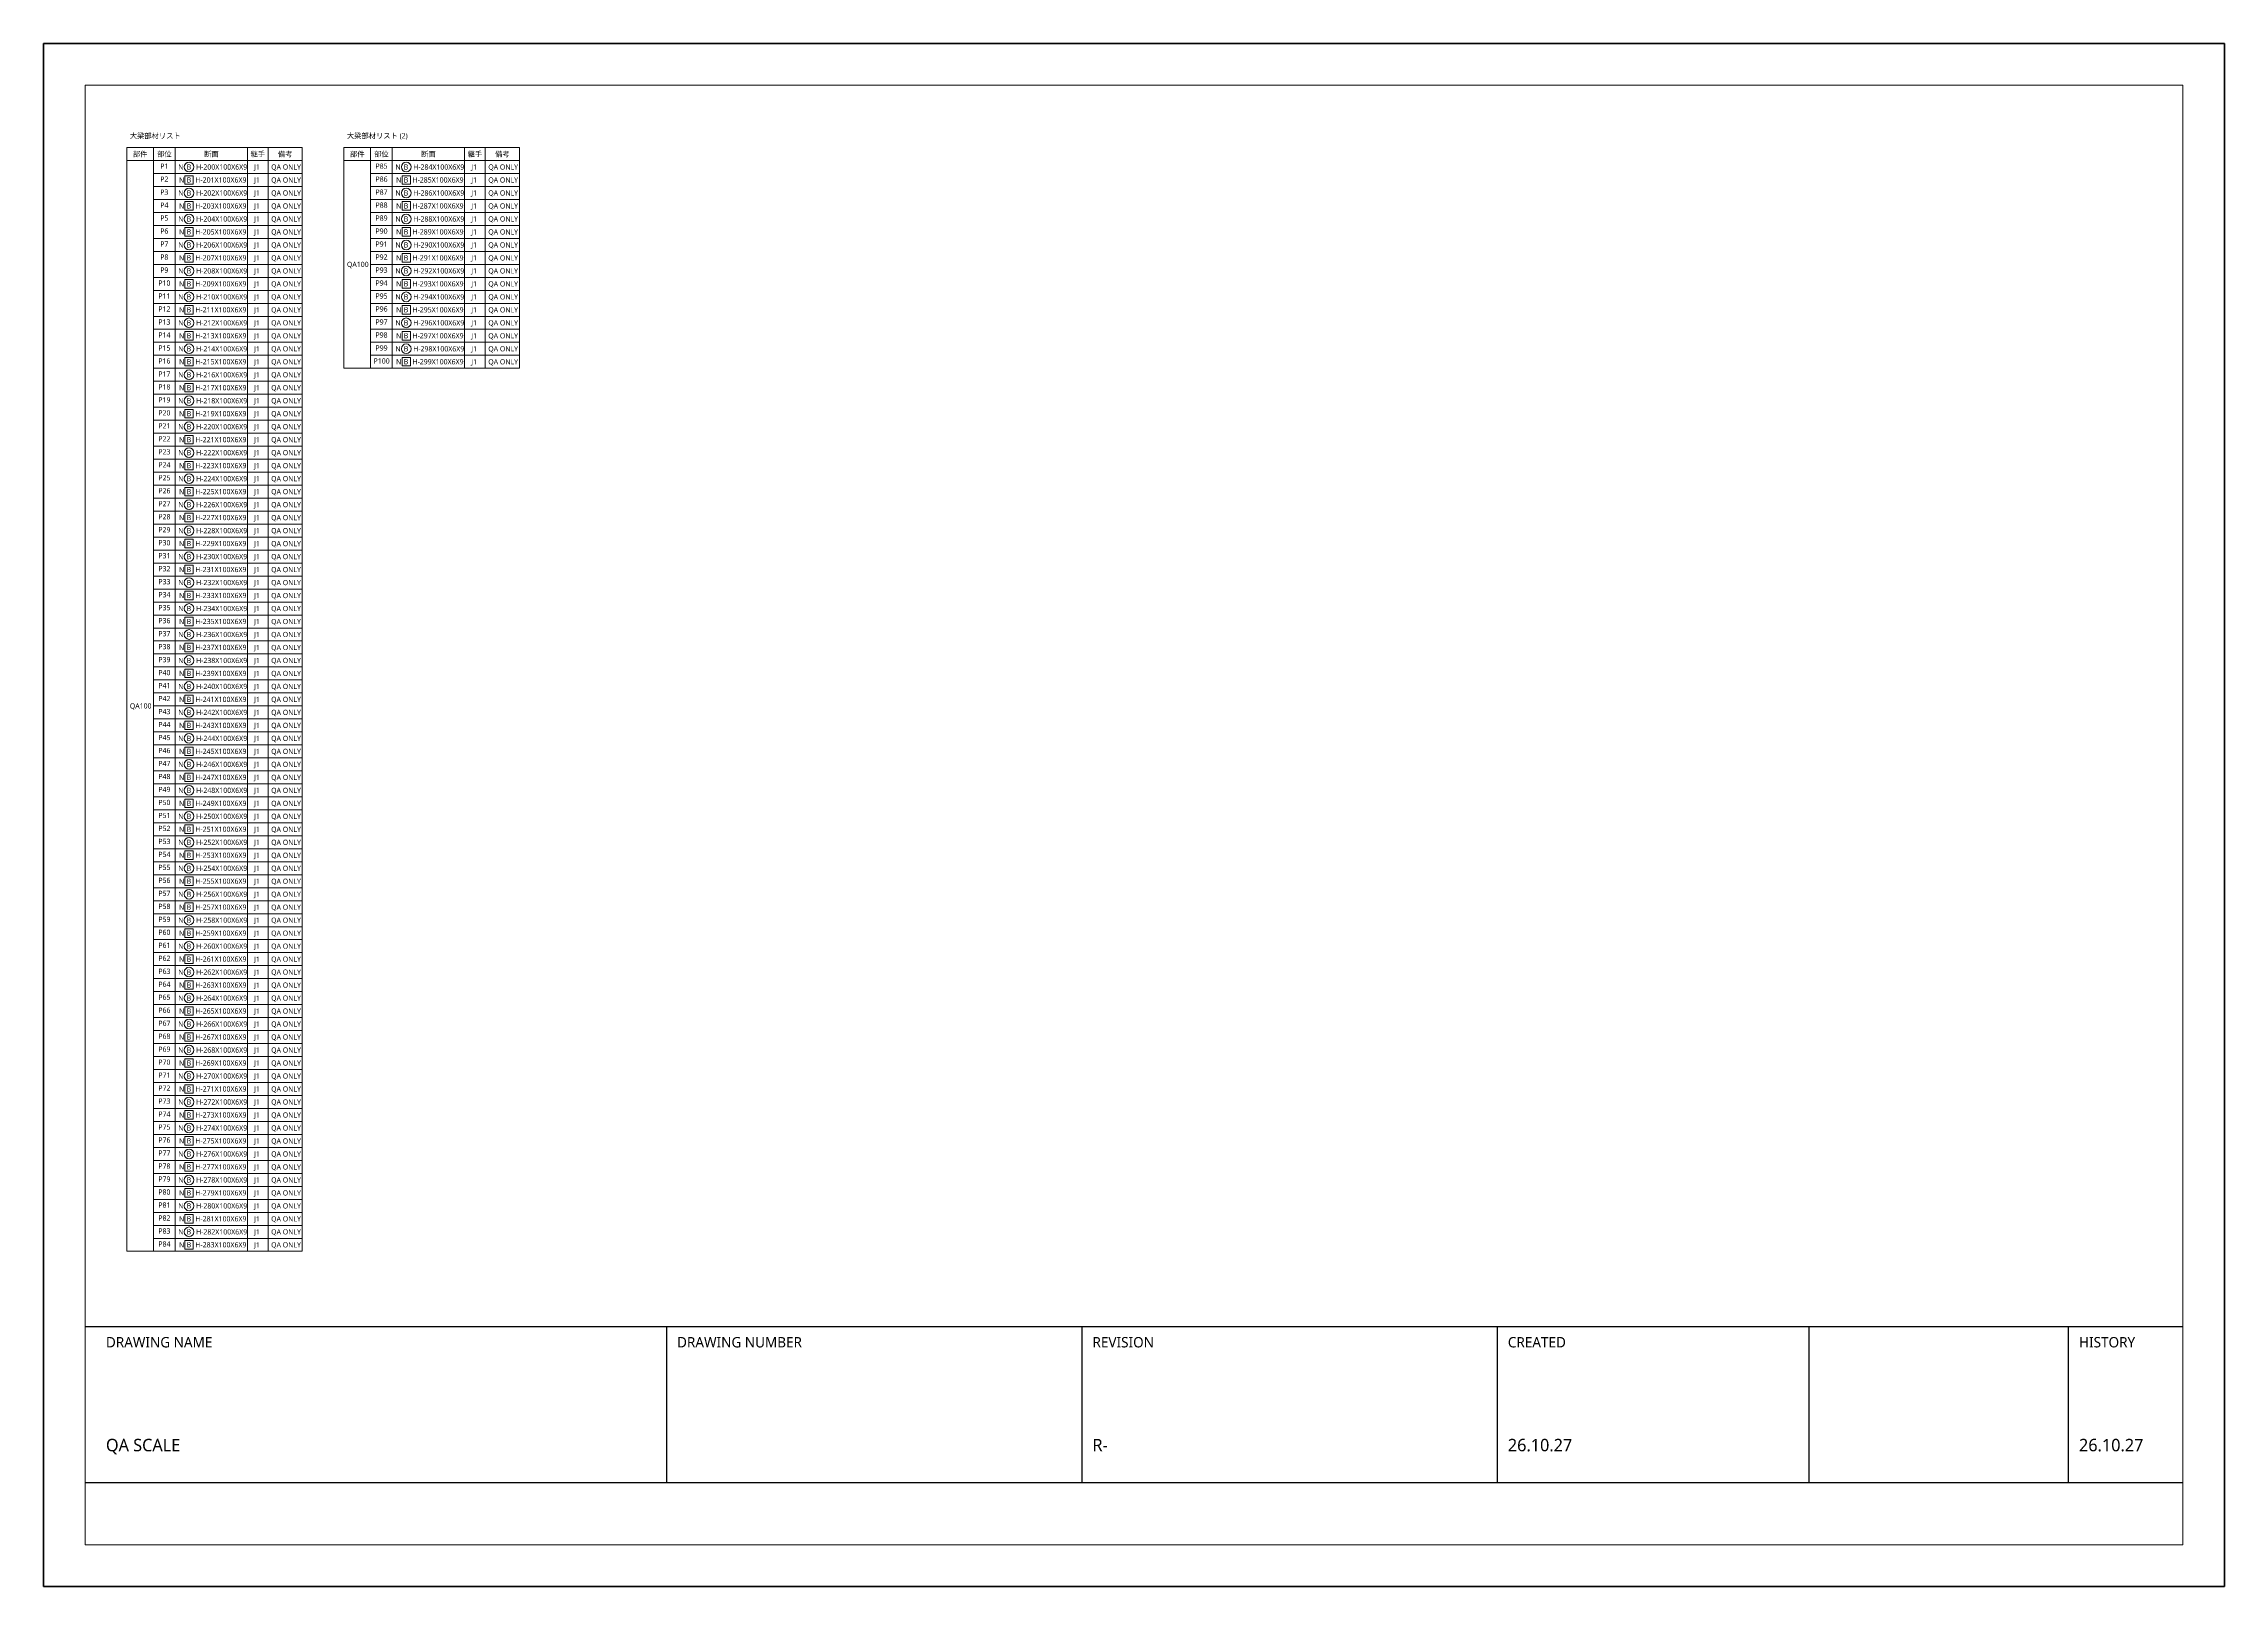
# Model space of a CAD drawing. Header units: millimetres. Extents: x 0 to 84000, y 0 to 59400.
import ezdxf

# ---------------------------------------------------------------- set-up
doc = ezdxf.new("R2010")
doc.units = ezdxf.units.MM
doc.header["$LTSCALE"] = 200
for name, color, linetype in [('FRAME', 7, 'Continuous'), ('FRAME_TEXT', 7, 'Continuous'), ('TABLE_OOBARI', 3, 'Continuous'), ('TEXT', 7, 'Continuous')]:
    doc.layers.add(name, color=color, linetype=linetype)
doc.styles.add('MDG_CJK', font='NotoSansSC-VF.ttf')

# ---------------------------------------------------------------- blocks, each defined once
blk = doc.blocks.new('MDG_MAT_1FA7D49E33FD522B23D7')
at = {"lineweight": 13}
blk.add_circle((2.09, 0.5), 0.936, dxfattribs=at)
at = {"style": 'MDG_CJK'}
for s, p in [('N', (0, 0)), ('B', (1.62, 0))]:
    blk.add_text(s, height=1, dxfattribs=at).set_placement(p)
blk = doc.blocks.new('MDG_MAT_5EB7D1F36CDFFF83779C')
at = {"lineweight": 13}
for p, q in [((2.76, 1.32), (1.16, 1.32)), ((1.16, 1.32), (1.16, -0.32)), ((2.76, -0.32), (2.76, 1.32)), ((1.16, -0.32), (2.76, -0.32))]:
    blk.add_line(p, q, dxfattribs=at)
at = {"style": 'MDG_CJK'}
for s, p in [('N', (0, 0)), ('B', (1.48, 0))]:
    blk.add_text(s, height=1, dxfattribs=at).set_placement(p)

msp = doc.modelspace()

# ---------------------------------------------------------------- linework, layer by layer
at = {"layer": 'FRAME'}
for p, q in [((1600, 10000), (82400, 10000)), ((24000, 4000), (24000, 10000)), ((40000, 4000), (40000, 10000)), ((56000, 4000), (56000, 10000)), ((68000, 4000), (68000, 10000)), ((78000, 4000), (78000, 10000)), ((1600, 4000), (82400, 4000))]:
    msp.add_line(p, q, dxfattribs=at)
at = {"layer": 'FRAME', "lineweight": 35}
msp.add_lwpolyline([(0, 0), (84000, 0), (84000, 59400), (0, 59400)], close=True, dxfattribs=at)
at = {"layer": 'FRAME', "lineweight": 18}
msp.add_lwpolyline([(1600, 1600), (82400, 1600), (82400, 57800), (1600, 57800)], close=True, dxfattribs=at)
at = {"layer": 'TABLE_OOBARI', "lineweight": 13}
for p, q in [((9963, 55400), (3200, 55400)), ((3200, 55400), (3200, 12900)), ((3200, 54900), (9963, 54900)), ((9963, 12900), (9963, 55400)), ((18326, 55400), (11563, 55400)), ((11563, 55400), (11563, 46900)), ((11563, 54900), (18326, 54900)), ((18326, 46900), (18326, 55400)), ((11563, 46900), (18326, 46900)), ((3200, 12900), (9963, 12900))]:
    msp.add_line(p, q, dxfattribs=at)
at = {"layer": 'TABLE_OOBARI', "lineweight": 9}
for p, q in [((4227, 12900), (4227, 55400)), ((5065, 12900), (5065, 55400)), ((7851, 12900), (7851, 55400)), ((8644, 12900), (8644, 55400)), ((12590, 46900), (12590, 55400)), ((13428, 46900), (13428, 55400)), ((16214, 46900), (16214, 55400)), ((17007, 46900), (17007, 55400)), ((4227, 54400), (9963, 54400)), ((4227, 53900), (9963, 53900)), ((12590, 54400), (18326, 54400)), ((12590, 53900), (18326, 53900)), ((4227, 53400), (9963, 53400)), ((12590, 53400), (18326, 53400)), ((4227, 52900), (9963, 52900)), ((4227, 52400), (9963, 52400)), ((12590, 52900), (18326, 52900)), ((12590, 52400), (18326, 52400)), ((4227, 51900), (9963, 51900)), ((4227, 51400), (9963, 51400)), ((12590, 51900), (18326, 51900)), ((12590, 51400), (18326, 51400)), ((4227, 50900), (9963, 50900)), ((4227, 50400), (9963, 50400)), ((12590, 50900), (18326, 50900)), ((12590, 50400), (18326, 50400)), ((4227, 49900), (9963, 49900)), ((12590, 49900), (18326, 49900)), ((4227, 49400), (9963, 49400)), ((4227, 48900), (9963, 48900)), ((12590, 49400), (18326, 49400)), ((12590, 48900), (18326, 48900)), ((4227, 48400), (9963, 48400)), ((4227, 47900), (9963, 47900)), ((12590, 48400), (18326, 48400)), ((12590, 47900), (18326, 47900)), ((4227, 47400), (9963, 47400)), ((12590, 47400), (18326, 47400)), ((4227, 46900), (9963, 46900)), ((4227, 46400), (9963, 46400)), ((11563, 46900), (18326, 46900)), ((4227, 45900), (9963, 45900)), ((4227, 45400), (9963, 45400)), ((4227, 44900), (9963, 44900)), ((4227, 44400), (9963, 44400)), ((4227, 43900), (9963, 43900)), ((4227, 43400), (9963, 43400)), ((4227, 42900), (9963, 42900)), ((4227, 42400), (9963, 42400)), ((4227, 41900), (9963, 41900)), ((4227, 41400), (9963, 41400)), ((4227, 40900), (9963, 40900)), ((4227, 40400), (9963, 40400)), ((4227, 39900), (9963, 39900)), ((4227, 39400), (9963, 39400)), ((4227, 38900), (9963, 38900)), ((4227, 38400), (9963, 38400)), ((4227, 37900), (9963, 37900)), ((4227, 37400), (9963, 37400)), ((4227, 36900), (9963, 36900)), ((4227, 36400), (9963, 36400)), ((4227, 35900), (9963, 35900)), ((4227, 35400), (9963, 35400)), ((4227, 34900), (9963, 34900)), ((4227, 34400), (9963, 34400)), ((4227, 33900), (9963, 33900)), ((4227, 33400), (9963, 33400)), ((4227, 32900), (9963, 32900)), ((4227, 32400), (9963, 32400)), ((4227, 31900), (9963, 31900)), ((4227, 31400), (9963, 31400)), ((4227, 30900), (9963, 30900)), ((4227, 30400), (9963, 30400)), ((4227, 29900), (9963, 29900)), ((4227, 29400), (9963, 29400)), ((4227, 28900), (9963, 28900)), ((4227, 28400), (9963, 28400)), ((4227, 27900), (9963, 27900)), ((4227, 27400), (9963, 27400)), ((4227, 26900), (9963, 26900)), ((4227, 26400), (9963, 26400)), ((4227, 25900), (9963, 25900)), ((4227, 25400), (9963, 25400)), ((4227, 24900), (9963, 24900)), ((4227, 24400), (9963, 24400)), ((4227, 23900), (9963, 23900)), ((4227, 23400), (9963, 23400)), ((4227, 22900), (9963, 22900)), ((4227, 22400), (9963, 22400)), ((4227, 21900), (9963, 21900)), ((4227, 21400), (9963, 21400)), ((4227, 20900), (9963, 20900)), ((4227, 20400), (9963, 20400)), ((4227, 19900), (9963, 19900)), ((4227, 19400), (9963, 19400)), ((4227, 18900), (9963, 18900)), ((4227, 18400), (9963, 18400)), ((4227, 17900), (9963, 17900)), ((4227, 17400), (9963, 17400)), ((4227, 16900), (9963, 16900)), ((4227, 16400), (9963, 16400)), ((4227, 15900), (9963, 15900)), ((4227, 15400), (9963, 15400)), ((4227, 14900), (9963, 14900)), ((4227, 14400), (9963, 14400)), ((4227, 13900), (9963, 13900)), ((3200, 12900), (9963, 12900)), ((4227, 13400), (9963, 13400))]:
    msp.add_line(p, q, dxfattribs=at)

# ---------------------------------------------------------------- block references
at = {"layer": 'TEXT', "xscale": 200, "yscale": 200, "zscale": 200}
for name, p in [('MDG_MAT_1FA7D49E33FD522B23D7', (5186, 54550)), ('MDG_MAT_1FA7D49E33FD522B23D7', (13549, 54550)), ('MDG_MAT_1FA7D49E33FD522B23D7', (5186, 53550)), ('MDG_MAT_5EB7D1F36CDFFF83779C', (5213, 54052)), ('MDG_MAT_1FA7D49E33FD522B23D7', (13549, 53550)), ('MDG_MAT_5EB7D1F36CDFFF83779C', (13576, 54052)), ('MDG_MAT_5EB7D1F36CDFFF83779C', (5213, 53052)), ('MDG_MAT_5EB7D1F36CDFFF83779C', (13576, 53052)), ('MDG_MAT_1FA7D49E33FD522B23D7', (5186, 52550)), ('MDG_MAT_5EB7D1F36CDFFF83779C', (5213, 52052)), ('MDG_MAT_1FA7D49E33FD522B23D7', (13549, 52550)), ('MDG_MAT_5EB7D1F36CDFFF83779C', (13576, 52052)), ('MDG_MAT_1FA7D49E33FD522B23D7', (5186, 51550)), ('MDG_MAT_5EB7D1F36CDFFF83779C', (5213, 51052)), ('MDG_MAT_1FA7D49E33FD522B23D7', (13549, 51550)), ('MDG_MAT_5EB7D1F36CDFFF83779C', (13576, 51052)), ('MDG_MAT_1FA7D49E33FD522B23D7', (5186, 50550)), ('MDG_MAT_1FA7D49E33FD522B23D7', (13549, 50550)), ('MDG_MAT_1FA7D49E33FD522B23D7', (5186, 49550)), ('MDG_MAT_5EB7D1F36CDFFF83779C', (5213, 50052)), ('MDG_MAT_1FA7D49E33FD522B23D7', (13549, 49550)), ('MDG_MAT_5EB7D1F36CDFFF83779C', (13576, 50052)), ('MDG_MAT_1FA7D49E33FD522B23D7', (5186, 48550)), ('MDG_MAT_5EB7D1F36CDFFF83779C', (5213, 49052)), ('MDG_MAT_1FA7D49E33FD522B23D7', (13549, 48550)), ('MDG_MAT_5EB7D1F36CDFFF83779C', (13576, 49052)), ('MDG_MAT_5EB7D1F36CDFFF83779C', (5213, 48052)), ('MDG_MAT_5EB7D1F36CDFFF83779C', (13576, 48052)), ('MDG_MAT_1FA7D49E33FD522B23D7', (5186, 47550)), ('MDG_MAT_5EB7D1F36CDFFF83779C', (5213, 47052)), ('MDG_MAT_1FA7D49E33FD522B23D7', (13549, 47550)), ('MDG_MAT_5EB7D1F36CDFFF83779C', (13576, 47052)), ('MDG_MAT_1FA7D49E33FD522B23D7', (5186, 46550)), ('MDG_MAT_5EB7D1F36CDFFF83779C', (5213, 46052)), ('MDG_MAT_1FA7D49E33FD522B23D7', (5186, 45550)), ('MDG_MAT_1FA7D49E33FD522B23D7', (5186, 44550)), ('MDG_MAT_5EB7D1F36CDFFF83779C', (5213, 45052)), ('MDG_MAT_1FA7D49E33FD522B23D7', (5186, 43550)), ('MDG_MAT_5EB7D1F36CDFFF83779C', (5213, 44052)), ('MDG_MAT_5EB7D1F36CDFFF83779C', (5213, 43052)), ('MDG_MAT_1FA7D49E33FD522B23D7', (5186, 42550)), ('MDG_MAT_5EB7D1F36CDFFF83779C', (5213, 42052)), ('MDG_MAT_1FA7D49E33FD522B23D7', (5186, 41550)), ('MDG_MAT_5EB7D1F36CDFFF83779C', (5213, 41052)), ('MDG_MAT_1FA7D49E33FD522B23D7', (5186, 40550)), ('MDG_MAT_1FA7D49E33FD522B23D7', (5186, 39550)), ('MDG_MAT_5EB7D1F36CDFFF83779C', (5213, 40052)), ('MDG_MAT_1FA7D49E33FD522B23D7', (5186, 38550)), ('MDG_MAT_5EB7D1F36CDFFF83779C', (5213, 39052)), ('MDG_MAT_1FA7D49E33FD522B23D7', (5186, 37550)), ('MDG_MAT_5EB7D1F36CDFFF83779C', (5213, 38052)), ('MDG_MAT_5EB7D1F36CDFFF83779C', (5213, 37052)), ('MDG_MAT_1FA7D49E33FD522B23D7', (5186, 36550)), ('MDG_MAT_5EB7D1F36CDFFF83779C', (5213, 36052)), ('MDG_MAT_1FA7D49E33FD522B23D7', (5186, 35550)), ('MDG_MAT_5EB7D1F36CDFFF83779C', (5213, 35052)), ('MDG_MAT_1FA7D49E33FD522B23D7', (5186, 34550)), ('MDG_MAT_1FA7D49E33FD522B23D7', (5186, 33550)), ('MDG_MAT_5EB7D1F36CDFFF83779C', (5213, 34052)), ('MDG_MAT_1FA7D49E33FD522B23D7', (5186, 32550)), ('MDG_MAT_5EB7D1F36CDFFF83779C', (5213, 33052)), ('MDG_MAT_5EB7D1F36CDFFF83779C', (5213, 32052)), ('MDG_MAT_1FA7D49E33FD522B23D7', (5186, 31550)), ('MDG_MAT_5EB7D1F36CDFFF83779C', (5213, 31052)), ('MDG_MAT_1FA7D49E33FD522B23D7', (5186, 30550)), ('MDG_MAT_5EB7D1F36CDFFF83779C', (5213, 30052)), ('MDG_MAT_1FA7D49E33FD522B23D7', (5186, 29550)), ('MDG_MAT_1FA7D49E33FD522B23D7', (5186, 28550)), ('MDG_MAT_5EB7D1F36CDFFF83779C', (5213, 29052)), ('MDG_MAT_1FA7D49E33FD522B23D7', (5186, 27550)), ('MDG_MAT_5EB7D1F36CDFFF83779C', (5213, 28052)), ('MDG_MAT_5EB7D1F36CDFFF83779C', (5213, 27052)), ('MDG_MAT_1FA7D49E33FD522B23D7', (5186, 26550)), ('MDG_MAT_5EB7D1F36CDFFF83779C', (5213, 26052)), ('MDG_MAT_1FA7D49E33FD522B23D7', (5186, 25550)), ('MDG_MAT_5EB7D1F36CDFFF83779C', (5213, 25052)), ('MDG_MAT_1FA7D49E33FD522B23D7', (5186, 24550)), ('MDG_MAT_1FA7D49E33FD522B23D7', (5186, 23550)), ('MDG_MAT_5EB7D1F36CDFFF83779C', (5213, 24052)), ('MDG_MAT_1FA7D49E33FD522B23D7', (5186, 22550)), ('MDG_MAT_5EB7D1F36CDFFF83779C', (5213, 23052)), ('MDG_MAT_5EB7D1F36CDFFF83779C', (5213, 22052)), ('MDG_MAT_1FA7D49E33FD522B23D7', (5186, 21550)), ('MDG_MAT_5EB7D1F36CDFFF83779C', (5213, 21052)), ('MDG_MAT_1FA7D49E33FD522B23D7', (5186, 20550)), ('MDG_MAT_5EB7D1F36CDFFF83779C', (5213, 20052)), ('MDG_MAT_1FA7D49E33FD522B23D7', (5186, 19550)), ('MDG_MAT_1FA7D49E33FD522B23D7', (5186, 18550)), ('MDG_MAT_5EB7D1F36CDFFF83779C', (5213, 19052)), ('MDG_MAT_1FA7D49E33FD522B23D7', (5186, 17550)), ('MDG_MAT_5EB7D1F36CDFFF83779C', (5213, 18052)), ('MDG_MAT_1FA7D49E33FD522B23D7', (5186, 16550)), ('MDG_MAT_5EB7D1F36CDFFF83779C', (5213, 17052)), ('MDG_MAT_5EB7D1F36CDFFF83779C', (5213, 16052)), ('MDG_MAT_1FA7D49E33FD522B23D7', (5186, 15550)), ('MDG_MAT_5EB7D1F36CDFFF83779C', (5213, 15052)), ('MDG_MAT_1FA7D49E33FD522B23D7', (5186, 14550)), ('MDG_MAT_5EB7D1F36CDFFF83779C', (5213, 14052)), ('MDG_MAT_1FA7D49E33FD522B23D7', (5186, 13550)), ('MDG_MAT_5EB7D1F36CDFFF83779C', (5213, 13052))]:
    msp.add_blockref(name, p, dxfattribs=at)

# ---------------------------------------------------------------- texts
at = {"layer": 'FRAME_TEXT', "style": 'MDG_CJK'}
for s, height, p in [('DRAWING NAME', 400, (2400, 9200)), ('DRAWING NUMBER', 400, (24400, 9200)), ('REVISION', 400, (40400, 9200)), ('CREATED', 400, (56400, 9200)), ('HISTORY', 400, (78400, 9200)), ('QA SCALE', 480, (2400, 5200)), ('R-', 480, (40400, 5200)), ('26.10.27', 480, (56400, 5200)), ('26.10.27', 480, (78400, 5200))]:
    msp.add_text(s, height=height, dxfattribs=at).set_placement(p)
at = {"layer": 'TEXT', "style": 'MDG_CJK'}
for s, p in [('大梁部材リスト', (3320, 55750)), ('大梁部材リスト (2)', (11683, 55750)), ('部件', (3438, 55050)), ('部位', (4371, 55050)), ('P1', (4492, 54583)), ('H-200X100X6X9', (5872, 54550)), ('断面', (6183, 55050)), ('継手', (7972, 55050)), ('J1', (8107, 54550)), ('QA ONLY', (8765, 54550)), ('備考', (9028, 55050)), ('部件', (11801, 55050)), ('部位', (12733, 55050)), ('P85', (12783, 54583)), ('H-284X100X6X9', (14235, 54550)), ('断面', (14545, 55050)), ('継手', (16335, 55050)), ('J1', (16470, 54550)), ('QA ONLY', (17128, 54550)), ('備考', (17391, 55050)), ('P2', (4492, 54083)), ('P3', (4492, 53583)), ('H-201X100X6X9', (5845, 54052)), ('J1', (8107, 54050)), ('QA ONLY', (8765, 54050)), ('P86', (12783, 54083)), ('P87', (12783, 53583)), ('H-285X100X6X9', (14207, 54052)), ('J1', (16470, 54050)), ('QA ONLY', (17128, 54050)), ('P4', (4492, 53083)), ('H-203X100X6X9', (5845, 53052)), ('H-202X100X6X9', (5872, 53550)), ('J1', (8107, 53550)), ('J1', (8107, 53050)), ('QA ONLY', (8765, 53550)), ('QA ONLY', (8765, 53050)), ('P88', (12783, 53083)), ('H-287X100X6X9', (14207, 53052)), ('H-286X100X6X9', (14235, 53550)), ('J1', (16470, 53550)), ('J1', (16470, 53050)), ('QA ONLY', (17128, 53550)), ('QA ONLY', (17128, 53050)), ('P5', (4492, 52583)), ('P6', (4492, 52083)), ('H-205X100X6X9', (5845, 52052)), ('H-204X100X6X9', (5872, 52550)), ('J1', (8107, 52550)), ('J1', (8107, 52050)), ('QA ONLY', (8765, 52550)), ('QA ONLY', (8765, 52050)), ('P89', (12783, 52583)), ('P90', (12783, 52083)), ('H-289X100X6X9', (14207, 52052)), ('H-288X100X6X9', (14235, 52550)), ('J1', (16470, 52550)), ('J1', (16470, 52050)), ('QA ONLY', (17128, 52550)), ('QA ONLY', (17128, 52050)), ('P7', (4492, 51583)), ('P8', (4492, 51083)), ('H-207X100X6X9', (5845, 51052)), ('H-206X100X6X9', (5872, 51550)), ('J1', (8107, 51550)), ('J1', (8107, 51050)), ('QA ONLY', (8765, 51550)), ('QA ONLY', (8765, 51050)), ('P91', (12783, 51583)), ('P92', (12783, 51083)), ('H-291X100X6X9', (14207, 51052)), ('H-290X100X6X9', (14235, 51550)), ('J1', (16470, 51550)), ('J1', (16470, 51050)), ('QA ONLY', (17128, 51550)), ('QA ONLY', (17128, 51050)), ('P9', (4492, 50583)), ('H-208X100X6X9', (5872, 50550)), ('J1', (8107, 50550)), ('QA ONLY', (8765, 50550)), ('QA100', (11684, 50800)), ('P93', (12783, 50583)), ('H-292X100X6X9', (14235, 50550)), ('J1', (16470, 50550)), ('QA ONLY', (17128, 50550)), ('P10', (4420, 50083)), ('P11', (4420, 49583)), ('H-209X100X6X9', (5845, 50052)), ('H-210X100X6X9', (5872, 49550)), ('J1', (8107, 50050)), ('J1', (8107, 49550)), ('QA ONLY', (8765, 50050)), ('QA ONLY', (8765, 49550)), ('P94', (12783, 50083)), ('P95', (12783, 49583)), ('H-293X100X6X9', (14207, 50052)), ('H-294X100X6X9', (14235, 49550)), ('J1', (16470, 50050)), ('J1', (16470, 49550)), ('QA ONLY', (17128, 50050)), ('QA ONLY', (17128, 49550)), ('P12', (4420, 49083)), ('P13', (4420, 48583)), ('H-211X100X6X9', (5845, 49052)), ('H-212X100X6X9', (5872, 48550)), ('J1', (8107, 49050)), ('J1', (8107, 48550)), ('QA ONLY', (8765, 49050)), ('QA ONLY', (8765, 48550)), ('P96', (12783, 49083)), ('P97', (12783, 48583)), ('H-295X100X6X9', (14207, 49052)), ('H-296X100X6X9', (14235, 48550)), ('J1', (16470, 49050)), ('J1', (16470, 48550)), ('QA ONLY', (17128, 49050)), ('QA ONLY', (17128, 48550)), ('P14', (4420, 48083)), ('H-213X100X6X9', (5845, 48052)), ('J1', (8107, 48050)), ('QA ONLY', (8765, 48050)), ('P98', (12783, 48083)), ('H-297X100X6X9', (14207, 48052)), ('J1', (16470, 48050)), ('QA ONLY', (17128, 48050)), ('P15', (4420, 47583)), ('P16', (4420, 47083)), ('H-215X100X6X9', (5845, 47052)), ('H-214X100X6X9', (5872, 47550)), ('J1', (8107, 47550)), ('J1', (8107, 47050)), ('QA ONLY', (8765, 47550)), ('QA ONLY', (8765, 47050)), ('P100', (12711, 47083)), ('P99', (12783, 47583)), ('H-299X100X6X9', (14207, 47052)), ('H-298X100X6X9', (14235, 47550)), ('J1', (16470, 47550)), ('J1', (16470, 47050)), ('QA ONLY', (17128, 47550)), ('QA ONLY', (17128, 47050)), ('P17', (4420, 46583)), ('P18', (4420, 46083)), ('H-217X100X6X9', (5845, 46052)), ('H-216X100X6X9', (5872, 46550)), ('J1', (8107, 46550)), ('J1', (8107, 46050)), ('QA ONLY', (8765, 46550)), ('QA ONLY', (8765, 46050)), ('P19', (4420, 45583)), ('H-218X100X6X9', (5872, 45550)), ('J1', (8107, 45550)), ('QA ONLY', (8765, 45550)), ('P20', (4420, 45083)), ('P21', (4420, 44583)), ('H-219X100X6X9', (5845, 45052)), ('H-220X100X6X9', (5872, 44550)), ('J1', (8107, 45050)), ('J1', (8107, 44550)), ('QA ONLY', (8765, 45050)), ('QA ONLY', (8765, 44550)), ('P22', (4420, 44083)), ('P23', (4420, 43583)), ('H-221X100X6X9', (5845, 44052)), ('H-222X100X6X9', (5872, 43550)), ('J1', (8107, 44050)), ('J1', (8107, 43550)), ('QA ONLY', (8765, 44050)), ('QA ONLY', (8765, 43550)), ('P24', (4420, 43083)), ('H-223X100X6X9', (5845, 43052)), ('J1', (8107, 43050)), ('QA ONLY', (8765, 43050)), ('P25', (4420, 42583)), ('P26', (4420, 42083)), ('H-225X100X6X9', (5845, 42052)), ('H-224X100X6X9', (5872, 42550)), ('J1', (8107, 42550)), ('J1', (8107, 42050)), ('QA ONLY', (8765, 42550)), ('QA ONLY', (8765, 42050)), ('P27', (4420, 41583)), ('P28', (4420, 41083)), ('H-227X100X6X9', (5845, 41052)), ('H-226X100X6X9', (5872, 41550)), ('J1', (8107, 41550)), ('J1', (8107, 41050)), ('QA ONLY', (8765, 41550)), ('QA ONLY', (8765, 41050)), ('P29', (4420, 40583)), ('H-228X100X6X9', (5872, 40550)), ('J1', (8107, 40550)), ('QA ONLY', (8765, 40550)), ('P30', (4420, 40083)), ('P31', (4420, 39583)), ('H-229X100X6X9', (5845, 40052)), ('H-230X100X6X9', (5872, 39550)), ('J1', (8107, 40050)), ('J1', (8107, 39550)), ('QA ONLY', (8765, 40050)), ('QA ONLY', (8765, 39550)), ('P32', (4420, 39083)), ('P33', (4420, 38583)), ('H-231X100X6X9', (5845, 39052)), ('H-232X100X6X9', (5872, 38550)), ('J1', (8107, 39050)), ('J1', (8107, 38550)), ('QA ONLY', (8765, 39050)), ('QA ONLY', (8765, 38550)), ('P34', (4420, 38083)), ('H-233X100X6X9', (5845, 38052)), ('J1', (8107, 38050)), ('QA ONLY', (8765, 38050)), ('P35', (4420, 37583)), ('P36', (4420, 37083)), ('H-235X100X6X9', (5845, 37052)), ('H-234X100X6X9', (5872, 37550)), ('J1', (8107, 37550)), ('J1', (8107, 37050)), ('QA ONLY', (8765, 37550)), ('QA ONLY', (8765, 37050)), ('P37', (4420, 36583)), ('P38', (4420, 36083)), ('H-237X100X6X9', (5845, 36052)), ('H-236X100X6X9', (5872, 36550)), ('J1', (8107, 36550)), ('J1', (8107, 36050)), ('QA ONLY', (8765, 36550)), ('QA ONLY', (8765, 36050)), ('P39', (4420, 35583)), ('P40', (4420, 35083)), ('H-238X100X6X9', (5872, 35550)), ('J1', (8107, 35550)), ('QA ONLY', (8765, 35550)), ('P41', (4420, 34583)), ('H-239X100X6X9', (5845, 35052)), ('H-240X100X6X9', (5872, 34550)), ('J1', (8107, 35050)), ('J1', (8107, 34550)), ('QA ONLY', (8765, 35050)), ('QA ONLY', (8765, 34550)), ('QA100', (3321, 33800)), ('P42', (4420, 34083)), ('P43', (4420, 33583)), ('H-241X100X6X9', (5845, 34052)), ('H-242X100X6X9', (5872, 33550)), ('J1', (8107, 34050)), ('J1', (8107, 33550)), ('QA ONLY', (8765, 34050)), ('QA ONLY', (8765, 33550)), ('P44', (4420, 33083)), ('P45', (4420, 32583)), ('H-243X100X6X9', (5845, 33052)), ('J1', (8107, 33050)), ('QA ONLY', (8765, 33050)), ('P46', (4420, 32083)), ('H-245X100X6X9', (5845, 32052)), ('H-244X100X6X9', (5872, 32550)), ('J1', (8107, 32550)), ('J1', (8107, 32050)), ('QA ONLY', (8765, 32550)), ('QA ONLY', (8765, 32050)), ('P47', (4420, 31583)), ('P48', (4420, 31083)), ('H-247X100X6X9', (5845, 31052)), ('H-246X100X6X9', (5872, 31550)), ('J1', (8107, 31550)), ('J1', (8107, 31050)), ('QA ONLY', (8765, 31550)), ('QA ONLY', (8765, 31050)), ('P49', (4420, 30583)), ('P50', (4420, 30083)), ('H-249X100X6X9', (5845, 30052)), ('H-248X100X6X9', (5872, 30550)), ('J1', (8107, 30550)), ('J1', (8107, 30050)), ('QA ONLY', (8765, 30550)), ('QA ONLY', (8765, 30050)), ('P51', (4420, 29583)), ('H-250X100X6X9', (5872, 29550)), ('J1', (8107, 29550)), ('QA ONLY', (8765, 29550)), ('P52', (4420, 29083)), ('P53', (4420, 28583)), ('H-251X100X6X9', (5845, 29052)), ('H-252X100X6X9', (5872, 28550)), ('J1', (8107, 29050)), ('J1', (8107, 28550)), ('QA ONLY', (8765, 29050)), ('QA ONLY', (8765, 28550)), ('P54', (4420, 28083)), ('P55', (4420, 27583)), ('H-253X100X6X9', (5845, 28052)), ('H-254X100X6X9', (5872, 27550)), ('J1', (8107, 28050)), ('J1', (8107, 27550)), ('QA ONLY', (8765, 28050)), ('QA ONLY', (8765, 27550)), ('P56', (4420, 27083)), ('H-255X100X6X9', (5845, 27052)), ('J1', (8107, 27050)), ('QA ONLY', (8765, 27050)), ('P57', (4420, 26583)), ('P58', (4420, 26083)), ('H-257X100X6X9', (5845, 26052)), ('H-256X100X6X9', (5872, 26550)), ('J1', (8107, 26550)), ('J1', (8107, 26050)), ('QA ONLY', (8765, 26550)), ('QA ONLY', (8765, 26050)), ('P59', (4420, 25583)), ('P60', (4420, 25083)), ('H-259X100X6X9', (5845, 25052)), ('H-258X100X6X9', (5872, 25550)), ('J1', (8107, 25550)), ('J1', (8107, 25050)), ('QA ONLY', (8765, 25550)), ('QA ONLY', (8765, 25050)), ('P61', (4420, 24583)), ('H-260X100X6X9', (5872, 24550)), ('J1', (8107, 24550)), ('QA ONLY', (8765, 24550)), ('P62', (4420, 24083)), ('P63', (4420, 23583)), ('H-261X100X6X9', (5845, 24052)), ('H-262X100X6X9', (5872, 23550)), ('J1', (8107, 24050)), ('J1', (8107, 23550)), ('QA ONLY', (8765, 24050)), ('QA ONLY', (8765, 23550)), ('P64', (4420, 23083)), ('P65', (4420, 22583)), ('H-263X100X6X9', (5845, 23052)), ('H-264X100X6X9', (5872, 22550)), ('J1', (8107, 23050)), ('J1', (8107, 22550)), ('QA ONLY', (8765, 23050)), ('QA ONLY', (8765, 22550)), ('P66', (4420, 22083)), ('H-265X100X6X9', (5845, 22052)), ('J1', (8107, 22050)), ('QA ONLY', (8765, 22050)), ('P67', (4420, 21583)), ('P68', (4420, 21083)), ('H-267X100X6X9', (5845, 21052)), ('H-266X100X6X9', (5872, 21550)), ('J1', (8107, 21550)), ('J1', (8107, 21050)), ('QA ONLY', (8765, 21550)), ('QA ONLY', (8765, 21050)), ('P69', (4420, 20583)), ('P70', (4420, 20083)), ('H-269X100X6X9', (5845, 20052)), ('H-268X100X6X9', (5872, 20550)), ('J1', (8107, 20550)), ('J1', (8107, 20050)), ('QA ONLY', (8765, 20550)), ('QA ONLY', (8765, 20050)), ('P71', (4420, 19583)), ('H-270X100X6X9', (5872, 19550)), ('J1', (8107, 19550)), ('QA ONLY', (8765, 19550)), ('P72', (4420, 19083)), ('P73', (4420, 18583)), ('H-271X100X6X9', (5845, 19052)), ('H-272X100X6X9', (5872, 18550)), ('J1', (8107, 19050)), ('J1', (8107, 18550)), ('QA ONLY', (8765, 19050)), ('QA ONLY', (8765, 18550)), ('P74', (4420, 18083)), ('P75', (4420, 17583)), ('H-273X100X6X9', (5845, 18052)), ('H-274X100X6X9', (5872, 17550)), ('J1', (8107, 18050)), ('J1', (8107, 17550)), ('QA ONLY', (8765, 18050)), ('QA ONLY', (8765, 17550)), ('P76', (4420, 17083)), ('H-275X100X6X9', (5845, 17052)), ('J1', (8107, 17050)), ('QA ONLY', (8765, 17050)), ('P77', (4420, 16583)), ('P78', (4420, 16083)), ('H-277X100X6X9', (5845, 16052)), ('H-276X100X6X9', (5872, 16550)), ('J1', (8107, 16550)), ('J1', (8107, 16050)), ('QA ONLY', (8765, 16550)), ('QA ONLY', (8765, 16050)), ('P79', (4420, 15583)), ('P80', (4420, 15083)), ('H-279X100X6X9', (5845, 15052)), ('H-278X100X6X9', (5872, 15550)), ('J1', (8107, 15550)), ('J1', (8107, 15050)), ('QA ONLY', (8765, 15550)), ('QA ONLY', (8765, 15050)), ('P81', (4420, 14583)), ('P82', (4420, 14083)), ('H-280X100X6X9', (5872, 14550)), ('J1', (8107, 14550)), ('QA ONLY', (8765, 14550)), ('P83', (4420, 13583)), ('H-281X100X6X9', (5845, 14052)), ('H-282X100X6X9', (5872, 13550)), ('J1', (8107, 14050)), ('J1', (8107, 13550)), ('QA ONLY', (8765, 14050)), ('QA ONLY', (8765, 13550)), ('P84', (4420, 13083)), ('H-283X100X6X9', (5845, 13052)), ('J1', (8107, 13050)), ('QA ONLY', (8765, 13050))]:
    msp.add_text(s, height=200, dxfattribs=at).set_placement(p)

doc.saveas('drawing.dxf')
